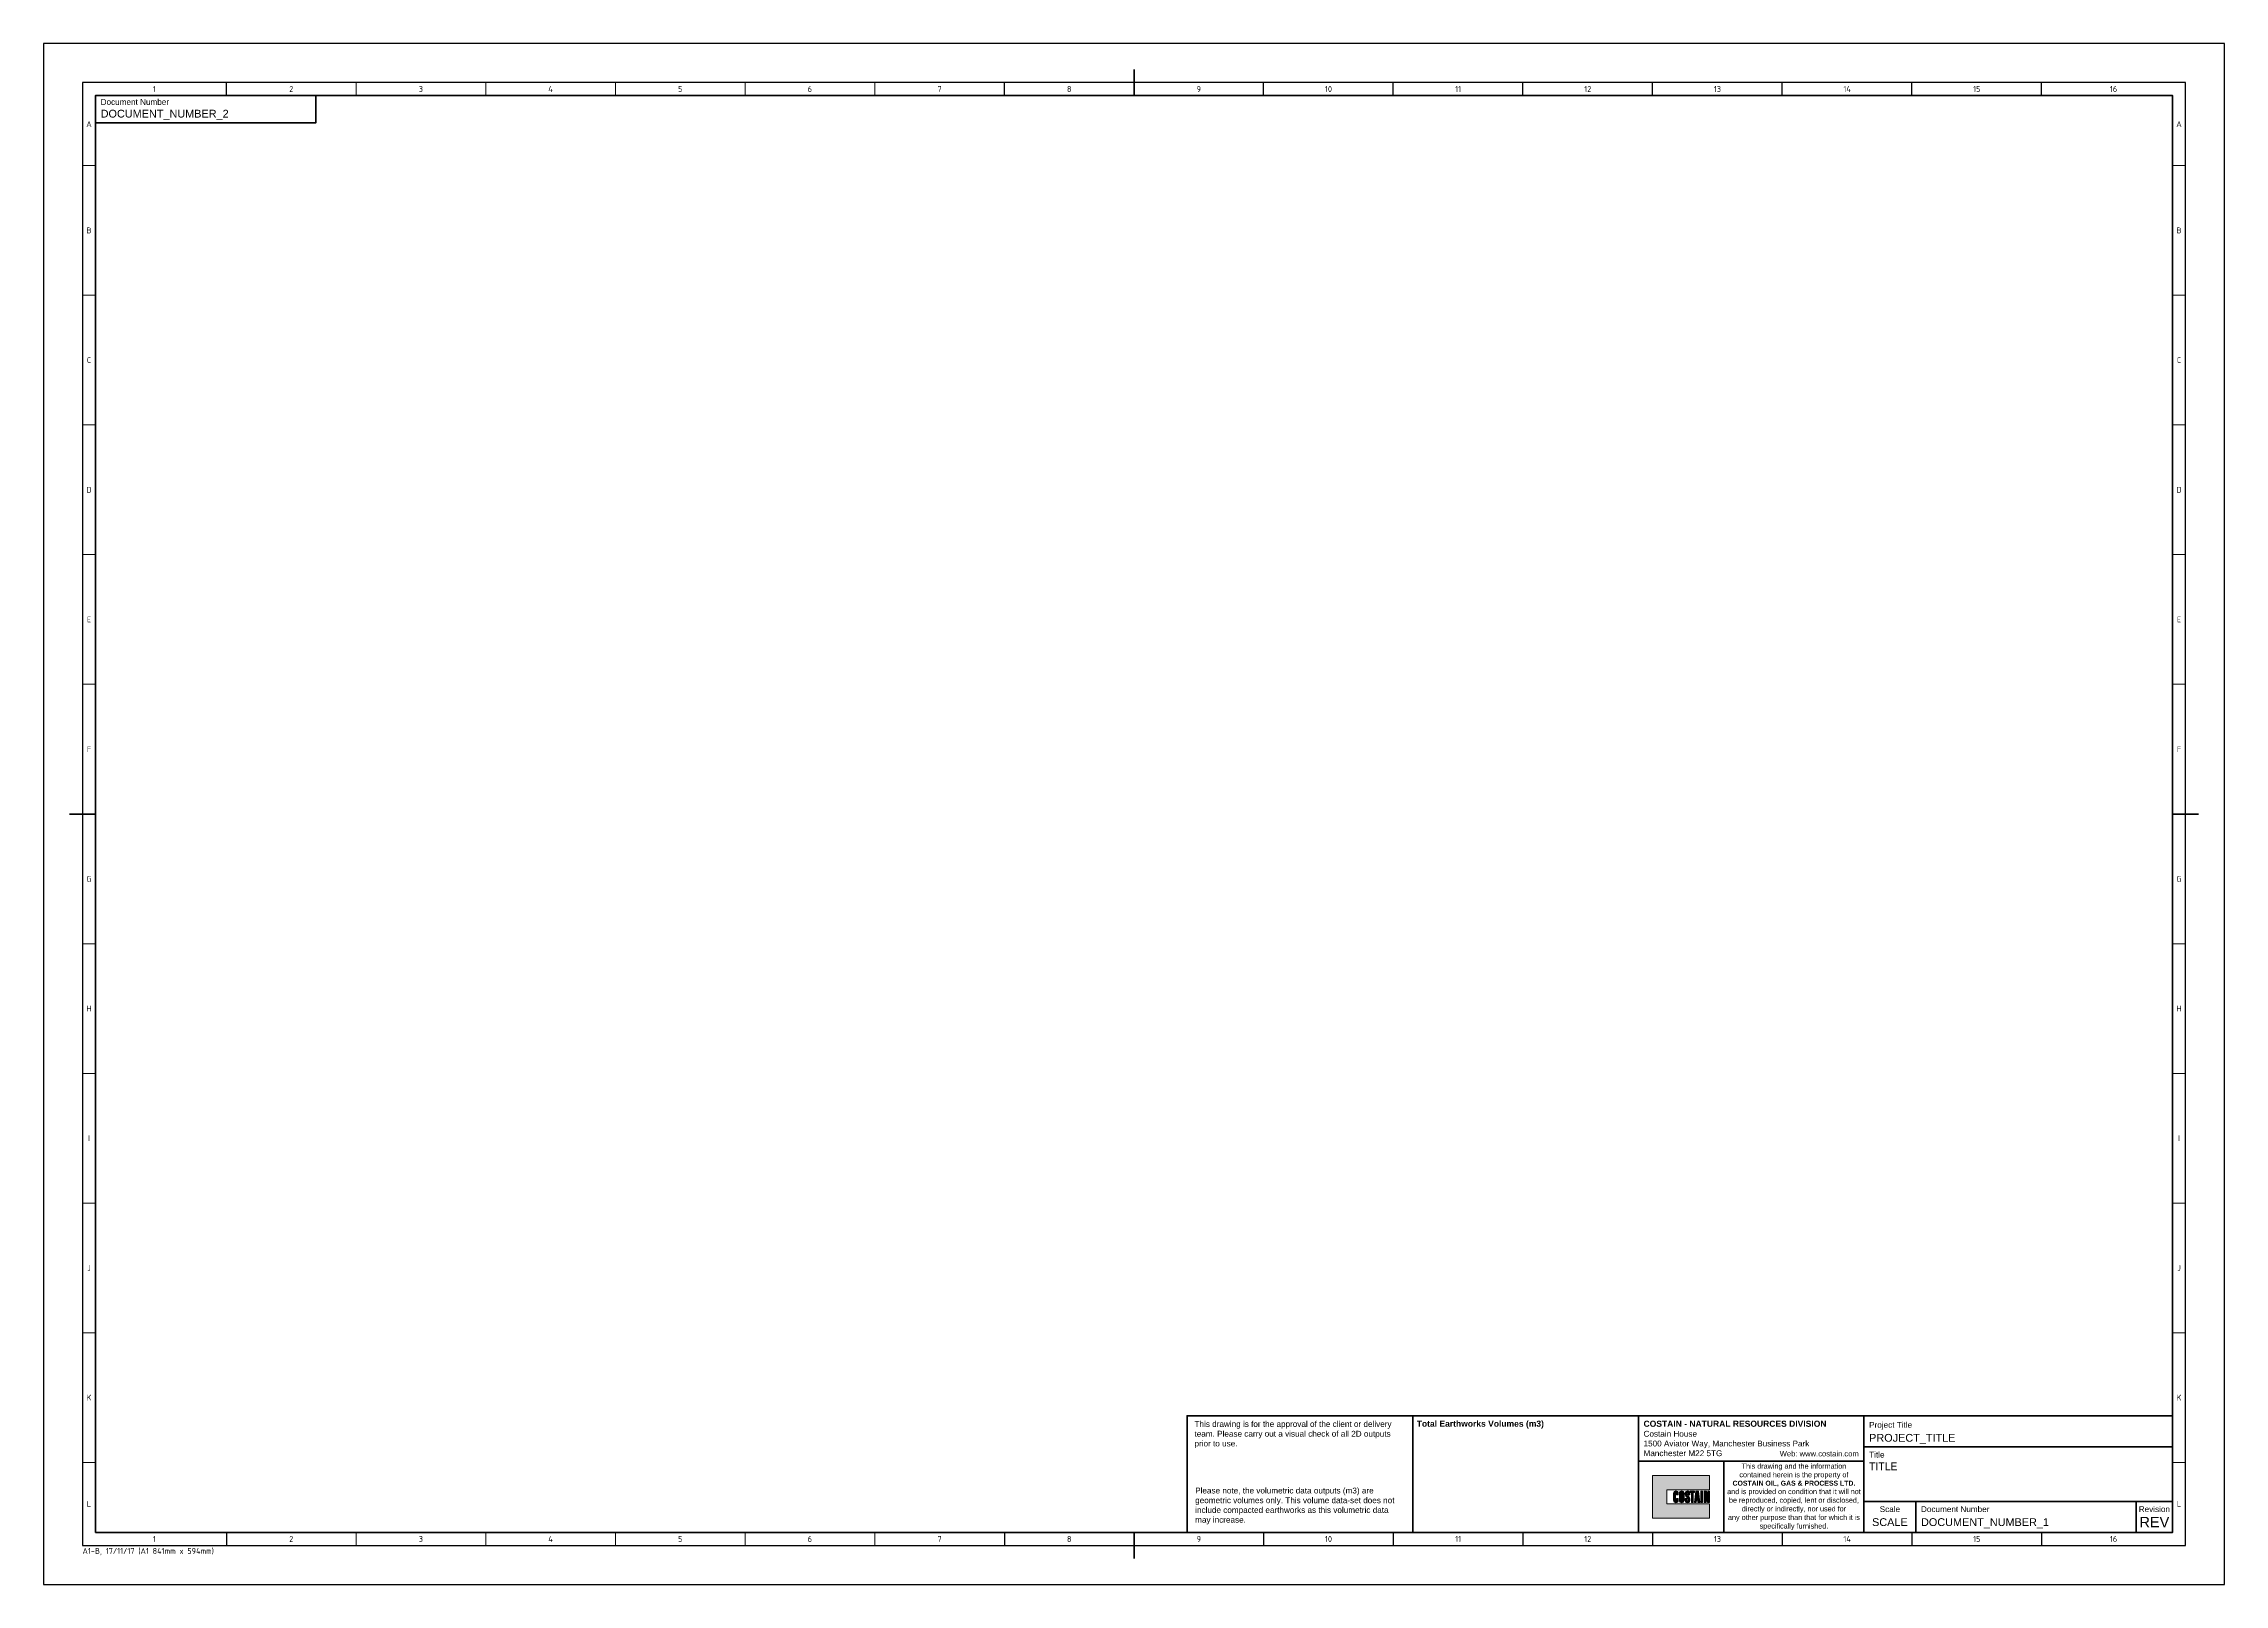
# Model space of a CAD drawing. Header units: millimetres. Extents: x 0 to 841, y 0 to 594.
import ezdxf
from ezdxf.enums import TextEntityAlignment as Align

# ---------------------------------------------------------------- set-up
doc = ezdxf.new("R2010")
doc.units = ezdxf.units.MM
doc.layers.add('A-FRAME', color=7, linetype='Continuous', lineweight=25)
doc.styles.add('COSTAIN', font='isocpeur.ttf')
doc.styles.add('LOGO', font='arial.ttf')

msp = doc.modelspace()

# ---------------------------------------------------------------- hatches: boundary and pattern name
at = {"layer": 'A-FRAME', "true_color": 0x005eb8}
msp.add_hatch(color=152, dxfattribs=at).paths.add_polyline_path([(620.5, 25.5), (642.5, 25.5), (642.5, 31), (626, 31), (626, 36.5), (642.5, 36.5), (642.5, 42), (620.5, 42)])
at = {"layer": 'A-FRAME', "true_color": 0x0c2340}
h = msp.add_hatch(color=158, dxfattribs=at)
edge = h.paths.add_edge_path()
edge.add_line((629.69, 34.57), (630.39, 34.57))
edge.add_line((630.39, 34.57), (630.39, 35.13))
edge.add_arc((629.49, 35.12), 0.899, 0.78477, 179.21523)
edge.add_line((628.59, 35.13), (628.59, 32.38))
edge.add_arc((629.49, 32.39), 0.899, 180.78477, 359.21523)
edge.add_line((630.39, 32.38), (630.39, 33.16))
edge.add_line((630.39, 33.16), (629.69, 33.16))
edge.add_line((629.69, 33.16), (629.69, 32.29))
edge.add_arc((629.48, 32.3), 0.209, 180.38005, 359.61995, ccw=False)
edge.add_line((629.28, 32.29), (629.28, 35.22))
edge.add_arc((629.48, 35.22), 0.209, 0.38005, 179.61995, ccw=False)
edge.add_line((629.69, 35.22), (629.69, 34.57))
h = msp.add_hatch(color=158, dxfattribs=at)
edge = h.paths.add_edge_path()
edge.add_arc((631.72, 32.39), 0.899, 180.78477, 359.21523)
edge.add_line((632.62, 32.38), (632.62, 35.13))
edge.add_arc((631.72, 35.12), 0.899, 0.78477, 179.21523)
edge.add_line((630.82, 35.13), (630.82, 32.38))
edge = h.paths.add_edge_path(flags=16)
edge.add_arc((631.72, 32.3), 0.209, 180.38005, 359.61995)
edge.add_line((631.93, 32.29), (631.93, 35.22))
edge.add_arc((631.72, 35.22), 0.209, 0.38005, 179.61995)
edge.add_line((631.51, 35.22), (631.51, 32.29))
for points in [[(633.62, 33.77, -0.221557), (634.17, 32.6), (634.17, 32.29, -1.001523), (633.75, 32.29), (633.75, 33.16), (633.03, 33.16), (633.03, 32.37, 1.000332), (634.87, 32.37), (634.87, 32.61, 0.216763), (634.2, 34.09, -0.215345), (633.74, 35.1), (633.74, 35.22, -1.002715), (634.15, 35.22), (634.15, 34.57), (634.86, 34.57), (634.86, 35.11, 0.943298), (633.05, 35.22, 0.253175)], [(636.16, 35.42), (636.16, 31.58), (635.46, 31.58), (635.46, 35.42), (634.99, 35.42), (634.99, 35.95), (636.63, 35.95), (636.63, 35.42)], [(639.09, 31.58), (639.8, 31.58), (639.8, 35.95), (639.09, 35.95)], [(641.11, 32.44), (641.1, 32.66), (641.05, 33.43), (641.05, 33.53), (641.04, 34.08), (641.01, 34.4), (640.95, 35.22), (640.98, 35.04), (641.01, 34.9), (641.03, 34.76), (641.1, 34.3), (641.18, 33.91), (641.73, 31.58), (642.5, 31.58), (642.5, 35.95), (641.83, 35.95), (641.83, 34.9), (641.84, 34.24), (641.87, 33.73), (641.9, 33.2), (641.94, 32.73), (641.98, 32.38), (641.89, 32.89), (641.87, 33.05), (641.77, 33.55), (641.23, 35.95), (640.44, 35.95), (640.44, 31.58), (641.11, 31.58)]]:
    msp.add_hatch(color=158, dxfattribs=at).paths.add_polyline_path(points)
h = msp.add_hatch(color=158, dxfattribs=at)
h.paths.add_polyline_path([(638.16, 35.95), (637.16, 35.95), (636.63, 31.58), (637.29, 31.58), (637.37, 32.49), (637.91, 32.49), (637.99, 31.58), (638.69, 31.58)])
h.paths.add_polyline_path([(637.87, 33.03), (637.42, 33.03), (637.62, 35.45), (637.65, 35.45)], flags=16)

# ---------------------------------------------------------------- linework, layer by layer
at = {"layer": 'A-FRAME', "lineweight": 35}
for p, q in [((420.5, 574), (420.5, 584)), ((20, 297), (10, 297)), ((821, 297), (831, 297)), ((702, 53), (821, 53)), ((615, 47.5), (702, 47.5)), ((648, 20), (648, 47.5)), ((722, 32), (722, 20)), ((807, 32), (807, 20)), ((420.5, 20), (420.5, 10))]:
    msp.add_line(p, q, dxfattribs=at)
at = {"layer": 'A-FRAME'}
for p, q in [((70.5, 574), (70.5, 579)), ((370.5, 574), (370.5, 579)), ((470.5, 574), (470.5, 579)), ((520.5, 574), (520.5, 579)), ((570.5, 574), (570.5, 579)), ((620.5, 574), (620.5, 579)), ((670.5, 574), (670.5, 579)), ((720.5, 574), (720.5, 579)), ((770.5, 574), (770.5, 579)), ((70.5, 20), (70.5, 15)), ((370.5, 20), (370.5, 15)), ((470.5, 20), (470.5, 15)), ((520.5, 20), (520.5, 15)), ((570.5, 20), (570.5, 15)), ((620.5, 20), (620.5, 15)), ((670.5, 20), (670.5, 15)), ((720.5, 20), (720.5, 15)), ((770.5, 20), (770.5, 15))]:
    msp.add_line(p, q, dxfattribs=at)
at = {"layer": 'A-FRAME', "lineweight": 18}
for p, q in [((120.5, 579), (120.5, 574)), ((170.5, 579), (170.5, 574)), ((220.5, 579), (220.5, 574)), ((270.5, 579), (270.5, 574)), ((320.5, 579), (320.5, 574)), ((370.5, 579), (370.5, 574)), ((15, 547), (20, 547)), ((826, 547), (821, 547)), ((15, 497), (20, 497)), ((826, 497), (821, 497)), ((15, 447), (20, 447)), ((826, 447), (821, 447)), ((15, 397), (20, 397)), ((826, 397), (821, 397)), ((15, 347), (20, 347)), ((826, 347), (821, 347)), ((15, 247), (20, 247)), ((826, 247), (821, 247)), ((15, 197), (20, 197)), ((826, 197), (821, 197)), ((15, 147), (20, 147)), ((826, 147), (821, 147)), ((15, 97), (20, 97)), ((826, 97), (821, 97)), ((15, 47), (20, 47)), ((826, 47), (821, 47)), ((120.5, 15), (120.5, 20)), ((170.5, 15), (170.5, 20)), ((220.5, 15), (220.5, 20)), ((270.5, 15), (270.5, 20)), ((320.5, 15), (320.5, 20)), ((370.5, 15), (370.5, 20))]:
    msp.add_line(p, q, dxfattribs=at)
at = {"layer": 'A-FRAME'}
for points in [[(0, 0), (841, 0), (841, 594), (0, 594)], [(15, 15), (826, 15), (826, 579), (15, 579)]]:
    msp.add_lwpolyline(points, close=True, dxfattribs=at)
at = {"layer": 'A-FRAME', "lineweight": 70}
msp.add_lwpolyline([(20, 20), (821, 20), (821, 574), (20, 574)], close=True, dxfattribs=at)
for points in [[(105, 574), (105, 563.5), (20, 563.5)], [(441, 20), (441, 65), (528, 65)], [(528, 20), (528, 65), (615, 65)], [(615, 20), (615, 65), (702, 65)], [(821, 65), (702, 65), (702, 20)]]:
    msp.add_lwpolyline(points, dxfattribs=at)
at = {"layer": 'A-FRAME', "color": 152, "lineweight": 0}
msp.add_lwpolyline([(620.5, 25.5), (642.5, 25.5), (642.5, 31), (626, 31), (626, 36.5), (642.5, 36.5), (642.5, 42), (620.5, 42)], close=True, dxfattribs=at)
at = {"layer": 'A-FRAME', "color": 158, "lineweight": 0}
for points in [[(629.69, 34.57), (630.39, 34.57), (630.39, 35.13, 0.986396), (628.59, 35.13), (628.59, 32.38, 0.986396), (630.39, 32.38), (630.39, 33.16), (629.69, 33.16), (629.69, 32.29, -0.993389), (629.28, 32.29), (629.28, 35.22, -0.993389), (629.69, 35.22)], [(630.82, 32.38, 0.986396), (632.62, 32.38), (632.62, 35.13, 0.986396), (630.82, 35.13)], [(631.51, 32.29, 0.993389), (631.93, 32.29), (631.93, 35.22, 0.993389), (631.51, 35.22)]]:
    msp.add_lwpolyline(points, format="xyb", close=True, dxfattribs=at)
at = {"layer": 'A-FRAME', "color": 158, "lineweight": 0, "true_color": 0x0c2340}
msp.add_lwpolyline([(634.86, 35.11, 0.943298), (633.05, 35.22, 0.253175), (633.62, 33.77, -0.221557), (634.17, 32.6), (634.17, 32.29, -1.001523), (633.75, 32.29), (633.75, 33.16), (633.03, 33.16), (633.03, 32.37, 1.000332), (634.87, 32.37), (634.87, 32.61, 0.216763), (634.2, 34.09, -0.215345), (633.74, 35.1), (633.74, 35.22, -1.002715), (634.15, 35.22), (634.15, 34.57), (634.86, 34.57)], format="xyb", close=True, dxfattribs=at)
at = {"layer": 'A-FRAME', "color": 158, "lineweight": 0}
for points in [[(636.16, 35.42), (636.16, 31.58), (635.46, 31.58), (635.46, 35.42), (634.99, 35.42), (634.99, 35.95), (636.63, 35.95), (636.63, 35.42)], [(639.09, 31.58), (639.8, 31.58), (639.8, 35.95), (639.09, 35.95)], [(641.11, 32.44), (641.1, 32.66), (641.05, 33.43), (641.05, 33.53), (641.04, 34.08), (641.01, 34.4), (640.95, 35.22), (640.98, 35.04), (641.01, 34.9), (641.03, 34.76), (641.1, 34.3), (641.18, 33.91), (641.73, 31.58), (642.5, 31.58), (642.5, 35.95), (641.83, 35.95), (641.83, 34.9), (641.84, 34.24), (641.87, 33.73), (641.9, 33.2), (641.94, 32.73), (641.98, 32.38), (641.89, 32.89), (641.87, 33.05), (641.77, 33.55), (641.23, 35.95), (640.44, 35.95), (640.44, 31.58), (641.11, 31.58)]]:
    msp.add_lwpolyline(points, close=True, dxfattribs=at)
at = {"layer": 'A-FRAME', "color": 158, "lineweight": 0, "true_color": 0x0c2340}
for points in [[(636.63, 31.58), (637.29, 31.58), (637.37, 32.49), (637.91, 32.49), (637.99, 31.58), (638.69, 31.58), (638.16, 35.95), (637.16, 35.95)], [(637.62, 35.45), (637.65, 35.45), (637.87, 33.03), (637.42, 33.03)]]:
    msp.add_lwpolyline(points, close=True, dxfattribs=at)
at = {"layer": 'A-FRAME', "lineweight": 50}
msp.add_lwpolyline([(702, 32), (821, 32), (821, 20), (702, 20)], close=True, dxfattribs=at)

# ---------------------------------------------------------------- texts
at = {"layer": 'A-FRAME', "style": 'LOGO'}
for s, p in [('Document Number', (22, 571.5)), ('Project Title', (704, 61.5)), ('Title', (704, 50)), ('Document Number', (724, 29))]:
    msp.add_text(s, height=2.25, dxfattribs=at).set_placement(p, align=Align.MIDDLE_LEFT)
at = {"layer": 'A-FRAME', "lineweight": 35, "style": 'COSTAIN'}
for s, p in [('1', (42.75, 576.5)), ('2', (95.5, 576.5)), ('3', (145.5, 576.5)), ('4', (195.5, 576.5)), ('5', (245.5, 576.5)), ('6', (295.5, 576.5)), ('7', (345.5, 576.5)), ('8', (395.5, 576.5)), ('9', (445.5, 576.5)), ('10', (495.5, 576.5)), ('11', (545.5, 576.5)), ('12', (595.5, 576.5)), ('13', (645.5, 576.5)), ('14', (695.5, 576.5)), ('15', (745.5, 576.5)), ('16', (798.25, 576.5)), ('A', (17.5, 563)), ('A', (823.5, 563)), ('B', (17.5, 522)), ('B', (823.5, 522)), ('C', (17.5, 472)), ('C', (823.5, 472)), ('D', (17.5, 422)), ('D', (823.5, 422)), ('E', (17.5, 372)), ('E', (823.5, 372)), ('F', (17.5, 322)), ('F', (823.5, 322)), ('G', (17.5, 272)), ('G', (823.5, 272)), ('H', (17.5, 222)), ('H', (823.5, 222)), ('I', (17.5, 172)), ('I', (823.5, 172)), ('J', (17.5, 122)), ('J', (823.5, 122)), ('K', (17.5, 72)), ('K', (823.5, 72)), ('L', (17.5, 31)), ('L', (823.5, 31)), ('1', (42.75, 17.5)), ('2', (95.5, 17.5)), ('3', (145.5, 17.5)), ('4', (195.5, 17.5)), ('5', (245.5, 17.5)), ('6', (295.5, 17.5)), ('7', (345.5, 17.5)), ('8', (395.5, 17.5)), ('9', (445.5, 17.5)), ('10', (495.5, 17.5)), ('11', (545.5, 17.5)), ('12', (595.5, 17.5)), ('13', (645.5, 17.5)), ('14', (695.5, 17.5)), ('15', (745.5, 17.5)), ('16', (798.25, 17.5))]:
    msp.add_text(s, height=2.25, dxfattribs=at).set_placement(p, align=Align.MIDDLE_CENTER)
at = {"layer": 'A-FRAME', "style": 'LOGO'}
for s, p in [('Scale', (712, 29)), ('Revision', (814, 29))]:
    msp.add_text(s, height=2.25, dxfattribs=at).set_placement(p, align=Align.MIDDLE_CENTER)
at = {"layer": 'A-FRAME', "style": 'COSTAIN'}
msp.add_text('A1-B, 17/11/17 (A1 841mm x 594mm)', height=2.25, dxfattribs=at).set_placement((15, 14), align=Align.TOP_LEFT)
at = {"layer": 'A-FRAME', "style": 'LOGO'}
for s, insert, char_height, width, attachment_point in [('This drawing is for the approval of the client or delivery team. Please carry out a visual check of all 2D outputs prior to use.', (443.83, 57.73), 2.25, 77.6946, 4), ('{\\fArial|b1|i0|c0|p34;\\H1.044x;Total Earthworks Volumes (m3)}', (529.54, 61.6), 2.25, 77.6946, 4), ('{\\fArial|b1|i0|c0|p34;\\H1.044x;COSTAIN - NATURAL RESOURCES DIVISION}\\PCostain House\\P1500 Aviator Way, Manchester Business Park\\PManchester M22 5TG', (617, 56.25), 2.25, 77.6946, 4), ('{\\fArial|b1|i0|c0|p34;\\H1.044x; }\\P{\\H0.9333x; \\P \\PWeb: www.costain.com}', (700, 55.75), 2.25, 77.6946, 6), ('{\\H1.048x;This drawing and the information\\Pcontained herein is the property of\\P\\fArial|b1|i0|c0|p34;\\H0.9545x;COSTAIN OIL, GAS & PROCESS LTD.\\P\\fArial|b0|i0|c0|p34;\\H1.048x;and is provided on condition that it will not\\Pbe reproduced, copied, lent or disclosed, directly or indirectly, nor used for\\Pany other purpose than that for which it is specifically furnished.}', (675, 33.75), 1.9, 54, 5), ('Please note, the volumetric data outputs (m3) are geometric volumes only. This volume data-set does not include compacted earthworks as this volumetric data may increase.', (444.09, 30.21), 2.25, 77.6946, 4)]:
    msp.add_mtext(s, dxfattribs=dict(at, insert=insert, char_height=char_height, width=width, attachment_point=attachment_point))
for tag, p in [('DOCUMENT_NUMBER_2', (22, 567)), ('PROJECT_TITLE', (704, 56.5)), ('DOCUMENT_NUMBER_1', (724, 24))]:
    msp.add_attdef(tag, text='-', height=3, dxfattribs=at).set_placement(p, align=Align.MIDDLE_LEFT)
at = {"layer": 'A-FRAME', "lineweight": 30, "flags": 104}
msp.add_attdef('TITLE', text='-', height=3, dxfattribs=at).set_placement((704, 47), align=Align.TOP_LEFT)
at = {"layer": 'A-FRAME', "style": 'LOGO'}
for tag, height, p in [('SCALE', 3, (712, 24)), ('REV', 4, (814, 24))]:
    msp.add_attdef(tag, text='-', height=height, dxfattribs=at).set_placement(p, align=Align.MIDDLE_CENTER)

doc.saveas('drawing.dxf')
